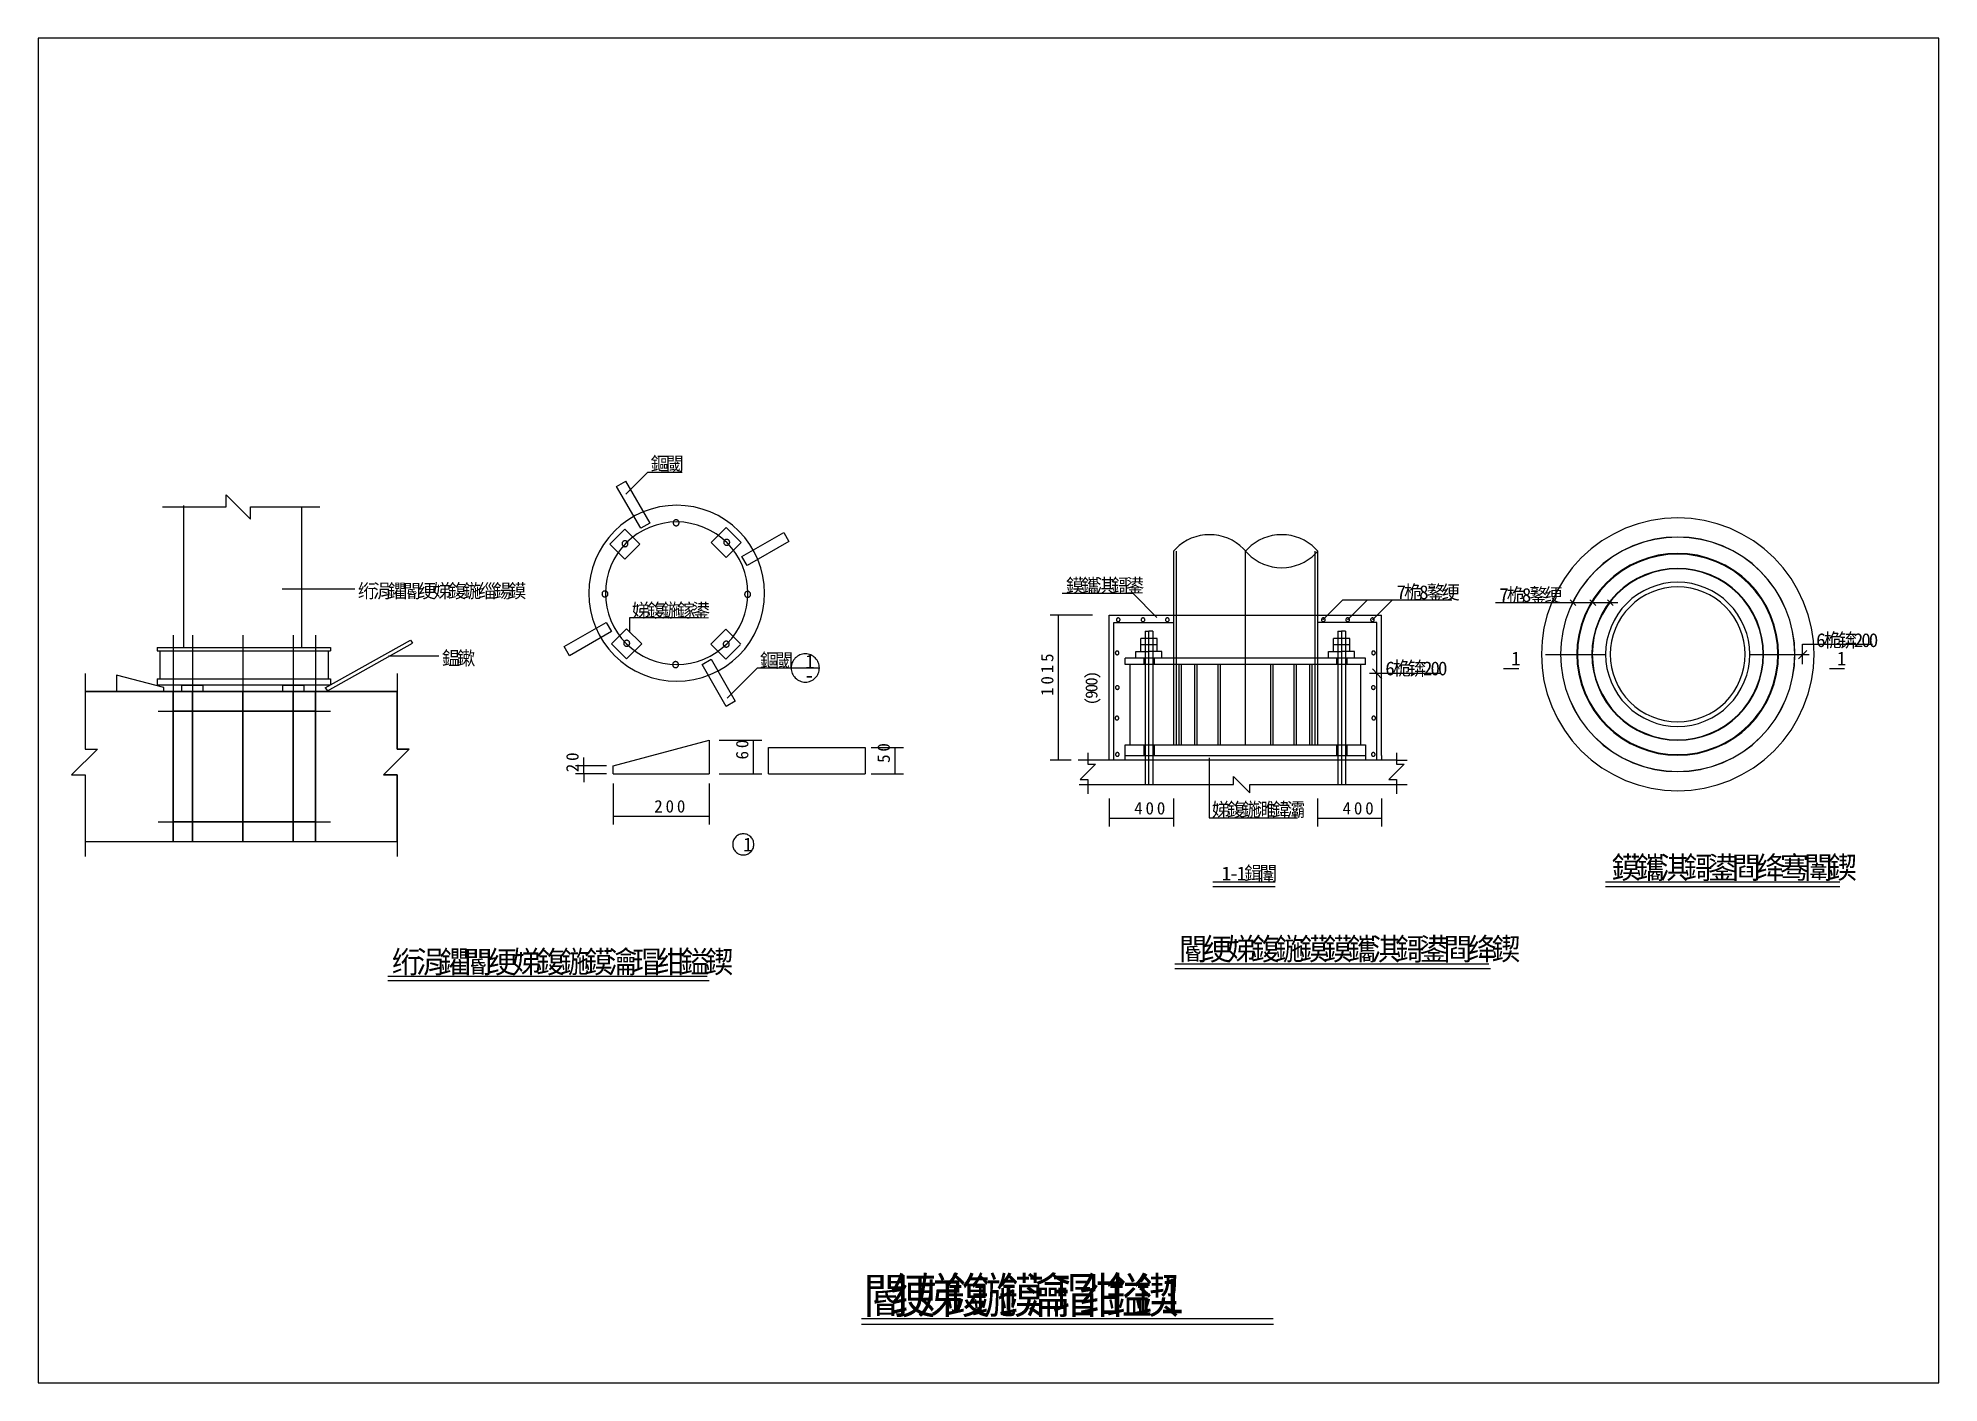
# Model space of a CAD drawing. Header units: metres. Extents: x 0 to 420, y 0 to 297.
import ezdxf

# ---------------------------------------------------------------- set-up
doc = ezdxf.new("R2010")
doc.units = ezdxf.units.M

msp = doc.modelspace()

# ---------------------------------------------------------------- texts
for s, height, p in [('鏂', 3.06, (135.35, 201.45)), ('閾', 3.06, (138.67, 201.45)), ('绗', 3.06, (70.66, 173.36)), ('涓', 3.06, (73.98, 173.36)), ('鑺', 3.06, (77.3, 173.36)), ('閽', 3.06, (80.63, 173.36)), ('绠', 3.06, (83.95, 173.36)), ('娣', 3.06, (87.27, 173.36)), ('鍑', 3.06, (90.59, 173.36)), ('鍦', 3.06, (93.92, 173.36)), ('缁', 3.06, (97.24, 173.36)), ('鍚', 3.06, (100.56, 173.36)), ('鏌', 3.06, (103.88, 173.36)), ('鏌', 3.06, (227.1, 174.55)), ('鑴', 3.06, (230.42, 174.55)), ('淇', 3.06, (233.74, 174.55)), ('鎶', 3.06, (237.07, 174.55)), ('鍙', 3.06, (240.39, 174.55)), ('桅', 3.06, (301.83, 173.07)), ('鐜', 3.06, (306.81, 173.07)), ('绠', 3.06, (310.13, 173.07)), ('娣', 3.06, (131.22, 169.06)), ('鍑', 3.06, (134.55, 169.06)), ('鍦', 3.06, (137.87, 169.06)), ('鎵', 3.06, (141.19, 169.06)), ('鍙', 3.06, (144.51, 169.06)), ('7', 3.06, (300.16, 173.07)), ('8', 3.06, (305.15, 173.07)), ('7', 3.06, (322.86, 172.46)), ('桅', 3.06, (324.52, 172.46)), ('8', 3.06, (327.84, 172.46)), ('鐜', 3.06, (329.5, 172.46)), ('绠', 3.06, (332.82, 172.46)), ('6', 3.06, (392.87, 162.49)), ('桅', 3.06, (394.53, 162.49)), ('锛', 3.06, (397.85, 162.49)), ('2', 3.06, (401.18, 162.49)), ('0', 3.06, (402.84, 162.49)), ('0', 3.06, (404.5, 162.49)), ('鎾', 3.06, (89.24, 158.52)), ('鏉', 3.06, (92.56, 158.52)), ('鏂', 3.06, (159.5, 158.02)), ('閾', 3.06, (162.82, 158.02)), ('1', 3.06, (169.5, 157.77)), ('桅', 3.06, (299.34, 156.25)), ('锛', 3.06, (302.67, 156.25)), ('1', 3.06, (325.5, 158.44)), ('1', 3.06, (397.46, 158.44)), ('-', 3.06, (169.36, 154.74)), ('6', 3.06, (297.68, 156.25)), ('2', 3.06, (305.99, 156.25)), ('0', 3.06, (307.65, 156.25)), ('0', 3.06, (309.31, 156.25)), ('2', 2.75, (136.15, 125.96)), ('0', 2.75, (138.65, 125.96)), ('0', 2.75, (141.15, 125.96)), ('4', 2.75, (242.19, 125.53)), ('0', 2.75, (244.69, 125.53)), ('0', 2.75, (247.19, 125.53)), ('娣', 3.06, (259.36, 125.08)), ('鍑', 3.06, (262.68, 125.08)), ('鍦', 3.06, (266.01, 125.08)), ('濉', 3.06, (269.33, 125.08)), ('鍏', 3.06, (272.65, 125.08)), ('灞', 3.06, (275.97, 125.08)), ('4', 2.75, (288.23, 125.53)), ('0', 2.75, (290.73, 125.53)), ('0', 2.75, (293.23, 125.53)), ('1', 3.06, (155.78, 117.37)), ('1', 3.06, (261.52, 110.99)), ('1', 3.06, (264.84, 110.99)), ('鍓', 3.06, (266.5, 110.99)), ('闈', 3.06, (269.82, 110.99)), ('鏌', 4.89, (347.66, 111.37)), ('鑴', 4.89, (352.97, 111.37)), ('淇', 4.89, (358.29, 111.37)), ('鎶', 4.89, (363.6, 111.37)), ('鍙', 4.89, (368.92, 111.37)), ('閰', 4.89, (374.24, 111.37)), ('绛', 4.89, (379.55, 111.37)), ('骞', 4.89, (384.87, 111.37)), ('闈', 4.89, (390.18, 111.37)), ('鍥', 4.89, (395.5, 111.37)), ('-', 3.06, (263.18, 110.99)), ('閽', 4.89, (252.04, 93.38)), ('绠', 4.89, (257.36, 93.38)), ('娣', 4.89, (262.68, 93.38)), ('鍑', 4.89, (267.99, 93.38)), ('鍦', 4.89, (273.31, 93.38)), ('鏌', 4.89, (278.62, 93.38)), ('鏌', 4.89, (283.94, 93.38)), ('鑴', 4.89, (289.25, 93.38)), ('淇', 4.89, (294.57, 93.38)), ('鎶', 4.89, (299.88, 93.38)), ('鍙', 4.89, (305.2, 93.38)), ('閰', 4.89, (310.52, 93.38)), ('绛', 4.89, (315.83, 93.38)), ('鍥', 4.89, (321.15, 93.38)), ('绗', 4.89, (78.16, 90.53)), ('涓', 4.89, (83.47, 90.53)), ('鑺', 4.89, (88.79, 90.53)), ('閽', 4.89, (94.1, 90.53)), ('绠', 4.89, (99.42, 90.53)), ('娣', 4.89, (104.74, 90.53)), ('鍑', 4.89, (110.05, 90.53)), ('鍦', 4.89, (115.37, 90.53)), ('鏌', 4.89, (120.68, 90.53)), ('瀹', 4.89, (126, 90.53)), ('瑁', 4.89, (131.31, 90.53)), ('绀', 4.89, (136.63, 90.53)), ('鎰', 4.89, (141.94, 90.53)), ('鍥', 4.89, (147.26, 90.53)), ('閽', 7.84, (182.25, 15.4)), ('绠', 7.84, (188.22, 15.4)), ('娣', 7.84, (194.19, 15.4)), ('鍑', 7.84, (200.15, 15.4)), ('鍦', 7.84, (206.12, 15.4)), ('鏌', 7.84, (212.08, 15.4)), ('瀹', 7.84, (218.05, 15.4)), ('瑁', 7.84, (224.02, 15.4)), ('绀', 7.84, (229.98, 15.4)), ('鎰', 7.84, (235.95, 15.4)), ('鍥', 7.84, (241.92, 15.4)), ('1', 7.84, (247.88, 15.4))]:
    msp.add_text(s, height=height).set_placement(p)
for s, height, p in [('5', 2.75, (224.33, 159.21)), ('0', 2.75, (224.33, 154.21)), ('1', 2.75, (224.33, 156.71)), (')', 2.66, (234.07, 155.43)), ('0', 2.66, (234.07, 153.98)), ('1', 2.75, (224.33, 151.71)), ('0', 2.66, (234.07, 152.53)), ('9', 2.66, (234.07, 151.08)), ('(', 2.66, (234.07, 149.63)), ('0', 2.75, (119.43, 137.35)), ('0', 2.75, (156.94, 140.17)), ('6', 2.75, (156.94, 137.67)), ('0', 2.75, (188.21, 139.41)), ('2', 2.75, (119.43, 134.85)), ('5', 2.75, (188.21, 136.91))]:
    msp.add_text(s, height=height, rotation=90).set_placement(p)

# ---------------------------------------------------------------- linework, layer by layer
for p, q in [((420, 296.97), (0, 296.97)), ((0, 296.97), (0, 0)), ((420, 0), (420, 296.97)), ((127.83, 197.97), (129.85, 199.14)), ((133.17, 188.72), (127.83, 197.97)), ((129.83, 199.13), (135.18, 189.88)), ((129.88, 196.24), (134.75, 201.1)), ((134.75, 201.1), (142.33, 201.1)), ((27.51, 193.42), (41.56, 193.42)), ((32.21, 162.38), (32.21, 193.74)), ((41.56, 196.09), (46.91, 190.75)), ((41.56, 193.42), (41.56, 196.09)), ((46.91, 193.42), (62.29, 193.42)), ((46.91, 190.75), (46.91, 193.42)), ((58.28, 162.38), (58.28, 193.42)), ((135.18, 189.88), (133.17, 188.72)), ((129.67, 188.52), (126.35, 185.19)), ((126.35, 185.19), (129.67, 181.87)), ((132.99, 185.19), (129.67, 188.52)), ((129.67, 181.87), (132.99, 185.19)), ((152.06, 188.92), (148.73, 185.6)), ((148.73, 185.6), (152.06, 182.27)), ((155.38, 185.6), (152.06, 188.92)), ((152.06, 182.27), (155.38, 185.6)), ((155.5, 182.47), (164.75, 187.82)), ((165.91, 185.81), (156.66, 180.47)), ((164.75, 187.82), (165.91, 185.81)), ((156.66, 180.47), (155.49, 182.49)), ((250.86, 183.67), (250.86, 140.91)), ((251.45, 183.67), (251.45, 140.91)), ((266.75, 140.91), (266.75, 183.67)), ((282.09, 183.67), (282.09, 140.91)), ((282.69, 183.67), (282.69, 140.91)), ((53.93, 175.38), (69.98, 175.38)), ((226.31, 174.37), (241.88, 174.37)), ((241.88, 174.37), (247.2, 169.01)), ((283.86, 168.51), (288.28, 172.92)), ((288.28, 172.92), (312.35, 172.92)), ((289.34, 168.51), (293.76, 172.92)), ((294.81, 168.51), (299.23, 172.92)), ((349.02, 172.27), (322.01, 172.27)), ((338.51, 172.92), (339.8, 171.64)), ((342.89, 172.92), (344.17, 171.64)), ((346.74, 172.92), (348.02, 171.64)), ((130.74, 169.03), (146.04, 169.03)), ((130.74, 165.69), (130.74, 169.03)), ((232.97, 169.51), (223.64, 169.51)), ((225.47, 137.5), (225.47, 169.51)), ((236.63, 169.51), (296.86, 169.51)), ((236.63, 137.5), (236.63, 169.51)), ((296.86, 138.57), (296.86, 169.51)), ((29.85, 165.1), (29.85, 152.66)), ((34.11, 165.1), (34.11, 152.66)), ((45.23, 165.1), (45.23, 152.66)), ((56.34, 165.1), (56.34, 152.66)), ((61.34, 165.1), (61.34, 152.66)), ((63.47, 153.49), (82.29, 164)), ((82.29, 164), (82.77, 163.36)), ((116.28, 162.58), (125.53, 167.93)), ((126.69, 165.92), (117.43, 160.58)), ((125.53, 167.93), (126.7, 165.9)), ((130.05, 166.52), (126.73, 163.2)), ((133.38, 163.2), (130.05, 166.52)), ((151.95, 166.44), (148.63, 163.12)), ((155.27, 163.12), (151.95, 166.44)), ((237.69, 137.48), (237.69, 167.88)), ((237.69, 167.88), (250.91, 167.88)), ((247.24, 164.38), (243.65, 164.38)), ((243.65, 162.97), (243.65, 164.38)), ((244.63, 165.97), (244.63, 132.18)), ((244.63, 165.97), (245.44, 165.97)), ((246.29, 165.97), (245.44, 165.97)), ((245.46, 132.18), (245.46, 165.97)), ((246.29, 165.97), (246.29, 132.18)), ((247.24, 162.97), (247.24, 164.38)), ((295.8, 167.88), (282.58, 167.88)), ((286.22, 162.97), (286.22, 164.38)), ((289.81, 164.38), (286.22, 164.38)), ((287.2, 165.97), (287.2, 132.18)), ((287.2, 165.97), (288.01, 165.97)), ((288.86, 165.97), (288.01, 165.97)), ((288.03, 132.18), (288.03, 165.97)), ((288.86, 165.97), (288.86, 132.18)), ((289.81, 162.97), (289.81, 164.38)), ((295.8, 137.48), (295.8, 167.88)), ((26.34, 162.38), (64.62, 162.38)), ((26.34, 162.38), (26.34, 161.69)), ((26.34, 161.69), (64.62, 161.69)), ((26.89, 161.69), (26.89, 155.5)), ((63.95, 152.85), (82.77, 163.36)), ((64.07, 161.69), (64.07, 155.5)), ((64.62, 162.38), (64.62, 161.69)), ((77.47, 160.52), (88.56, 160.52)), ((117.43, 160.58), (116.28, 162.58)), ((126.73, 163.2), (130.05, 159.88)), ((130.05, 159.88), (133.38, 163.2)), ((146.72, 158.65), (148.72, 159.81)), ((148.63, 163.12), (151.95, 159.79)), ((148.72, 159.81), (154.06, 150.56)), ((151.95, 159.79), (155.11, 162.97)), ((293.32, 160.04), (240.17, 160.04)), ((240.17, 158.63), (240.17, 160.04)), ((242.57, 161.51), (245.44, 161.51)), ((242.57, 160.1), (242.57, 161.51)), ((247.24, 162.97), (243.65, 162.97)), ((243.65, 161.55), (243.65, 162.97)), ((244.29, 160.04), (244.29, 158.63)), ((248.31, 161.51), (245.44, 161.51)), ((245.46, 158.63), (245.46, 160.04)), ((246.63, 160.04), (246.63, 158.63)), ((247.24, 161.55), (247.24, 162.97)), ((248.31, 160.1), (248.31, 161.51)), ((285.14, 161.51), (288.01, 161.51)), ((285.14, 160.1), (285.14, 161.51)), ((289.81, 162.97), (286.22, 162.97)), ((286.22, 161.55), (286.22, 162.97)), ((286.86, 160.04), (286.86, 158.63)), ((290.88, 161.51), (288.01, 161.51)), ((288.03, 158.63), (288.03, 160.04)), ((289.2, 160.04), (289.2, 158.63)), ((289.2, 160.04), (289.2, 158.63)), ((289.81, 161.55), (289.81, 162.97)), ((290.88, 160.1), (290.88, 161.51)), ((293.32, 158.63), (293.32, 160.04)), ((293.32, 158.63), (293.32, 160.04)), ((346.26, 160.77), (333.04, 160.77)), ((391.33, 160.77), (378.11, 160.77)), ((388.97, 159.86), (390.81, 161.7)), ((389.84, 163.12), (405.3, 163.12)), ((389.84, 158.75), (389.84, 163.12)), ((10.43, 156.67), (10.43, 139.97)), ((27.8, 153.53), (17.37, 156.32)), ((17.37, 156.32), (17.37, 152.69)), ((26.34, 155.5), (64.62, 155.5)), ((26.34, 155.5), (26.34, 154.12)), ((64.62, 155.5), (64.62, 154.12)), ((79.32, 156.67), (79.32, 139.97)), ((152.06, 149.4), (146.72, 158.65)), ((152.27, 151.19), (158.95, 157.87)), ((158.95, 157.87), (172.64, 157.87)), ((293.32, 158.63), (240.17, 158.63)), ((241.31, 140.91), (241.31, 158.63)), ((252.05, 158.63), (252.05, 140.91)), ((252.59, 158.63), (252.59, 140.91)), ((255.5, 158.63), (255.5, 140.91)), ((256.03, 158.63), (256.03, 140.91)), ((260.66, 158.63), (260.66, 140.91)), ((261.19, 158.63), (261.19, 140.91)), ((272.3, 158.63), (272.3, 140.91)), ((272.83, 158.63), (272.83, 140.91)), ((277.46, 158.63), (277.46, 140.91)), ((277.99, 158.63), (277.99, 140.91)), ((280.91, 158.63), (280.91, 140.91)), ((281.44, 158.63), (281.44, 140.91)), ((292.26, 140.91), (292.26, 158.63)), ((294.19, 156.76), (309.89, 156.76)), ((294.83, 157.65), (296.88, 155.48)), ((323.82, 157.74), (327.18, 157.74)), ((395.78, 157.74), (399.15, 157.74)), ((29.85, 152.66), (10.43, 152.66)), ((29.85, 152.66), (10.43, 152.66)), ((10.43, 152.66), (10.43, 139.97)), ((10.43, 152.66), (79.32, 152.66)), ((10.43, 152.66), (10.43, 139.97)), ((10.43, 152.66), (10.43, 139.97)), ((29.85, 152.66), (19.49, 152.66)), ((26.34, 154.12), (64.62, 154.12)), ((27.8, 152.69), (27.8, 153.53)), ((29.85, 123.93), (29.85, 152.66)), ((29.85, 119.59), (29.85, 152.66)), ((29.85, 152.66), (29.85, 119.59)), ((29.85, 123.93), (29.85, 152.66)), ((34.11, 152.66), (29.85, 152.66)), ((29.85, 152.66), (29.85, 148.32)), ((34.11, 152.66), (29.85, 152.66)), ((34.11, 152.66), (29.85, 152.66)), ((34.11, 152.66), (29.85, 152.66)), ((29.85, 152.66), (29.85, 148.32)), ((29.85, 152.66), (29.85, 148.32)), ((29.85, 152.66), (29.85, 148.32)), ((31.73, 154.06), (36.43, 154.06)), ((31.73, 154.06), (31.73, 152.66)), ((34.11, 152.66), (34.11, 119.59)), ((45.23, 152.66), (34.11, 152.66)), ((34.11, 152.66), (34.11, 148.32)), ((45.23, 152.66), (34.11, 152.66)), ((45.23, 152.66), (34.11, 152.66)), ((45.23, 152.66), (34.11, 152.66)), ((34.11, 152.66), (34.11, 148.32)), ((34.11, 148.32), (34.11, 152.66)), ((34.11, 148.32), (34.11, 152.66)), ((34.11, 148.32), (34.11, 152.66)), ((34.11, 152.66), (34.11, 148.32)), ((34.11, 148.32), (34.11, 152.66)), ((34.11, 152.66), (34.11, 148.32)), ((36.43, 154.06), (36.43, 152.66)), ((45.23, 152.66), (45.23, 148.32)), ((56.34, 152.66), (45.23, 152.66)), ((56.34, 152.66), (45.23, 152.66)), ((56.34, 152.66), (45.23, 152.66)), ((56.34, 152.66), (45.23, 152.66)), ((45.23, 152.66), (45.23, 148.32)), ((45.23, 152.66), (45.23, 119.59)), ((45.23, 148.32), (45.23, 152.66)), ((45.23, 148.32), (45.23, 152.66)), ((45.23, 148.32), (45.23, 152.66)), ((45.23, 152.66), (45.23, 148.32)), ((45.23, 148.32), (45.23, 152.66)), ((45.23, 152.66), (45.23, 148.32)), ((54.04, 154.06), (58.74, 154.06)), ((54.04, 154.06), (54.04, 152.66)), ((56.34, 148.32), (56.34, 152.66)), ((56.34, 148.32), (56.34, 152.66)), ((56.34, 152.66), (56.34, 119.59)), ((56.34, 152.66), (56.34, 148.32)), ((61.34, 152.66), (56.34, 152.66)), ((61.34, 152.66), (56.34, 152.66)), ((61.34, 152.66), (56.34, 152.66)), ((61.34, 152.66), (56.34, 152.66)), ((56.34, 152.66), (56.34, 148.32)), ((56.34, 148.32), (56.34, 152.66)), ((56.34, 152.66), (56.34, 148.32)), ((56.34, 148.32), (56.34, 152.66)), ((56.34, 152.66), (56.34, 148.32)), ((58.74, 154.06), (58.74, 152.66)), ((61.34, 152.66), (61.34, 119.59)), ((61.34, 152.66), (61.34, 119.59)), ((61.34, 152.66), (61.34, 119.59)), ((79.32, 152.66), (61.34, 152.66)), ((61.34, 152.66), (61.34, 119.59)), ((71.32, 152.66), (61.34, 152.66)), ((79.32, 152.66), (61.34, 152.66)), ((61.34, 148.32), (61.34, 152.66)), ((61.34, 148.32), (61.34, 152.66)), ((61.34, 148.32), (61.34, 152.66)), ((61.34, 148.32), (61.34, 152.66)), ((63.47, 153.49), (63.95, 152.85)), ((79.32, 139.97), (79.32, 152.66)), ((79.32, 152.66), (79.32, 139.97)), ((79.32, 139.97), (79.32, 152.66)), ((26.51, 148.32), (64.63, 148.32)), ((34.11, 148.32), (29.85, 148.32)), ((29.85, 148.32), (29.85, 123.93)), ((29.85, 148.32), (29.85, 123.93)), ((29.85, 148.32), (29.85, 123.93)), ((34.11, 148.32), (29.85, 148.32)), ((29.85, 148.32), (29.85, 123.93)), ((29.85, 148.32), (34.11, 148.32)), ((34.11, 148.32), (29.85, 148.32)), ((29.85, 148.32), (34.11, 148.32)), ((34.11, 148.32), (29.85, 148.32)), ((29.85, 148.32), (34.11, 148.32)), ((29.85, 148.32), (34.11, 148.32)), ((34.11, 123.93), (34.11, 148.32)), ((34.11, 123.93), (34.11, 148.32)), ((34.11, 148.32), (34.11, 123.93)), ((34.11, 123.93), (34.11, 148.32)), ((34.11, 148.32), (34.11, 123.93)), ((34.11, 123.93), (34.11, 148.32)), ((45.23, 148.32), (34.11, 148.32)), ((34.11, 148.32), (34.11, 123.93)), ((45.23, 148.32), (34.11, 148.32)), ((34.11, 148.32), (34.11, 123.93)), ((34.11, 148.32), (45.23, 148.32)), ((34.11, 148.32), (45.23, 148.32)), ((45.23, 148.32), (34.11, 148.32)), ((45.23, 148.32), (34.11, 148.32)), ((34.11, 148.32), (45.23, 148.32)), ((34.11, 148.32), (45.23, 148.32)), ((56.34, 148.32), (45.23, 148.32)), ((45.23, 148.32), (45.23, 123.93)), ((56.34, 148.32), (45.23, 148.32)), ((45.23, 148.32), (56.34, 148.32)), ((45.23, 148.32), (56.34, 148.32)), ((45.23, 148.32), (56.34, 148.32)), ((56.34, 148.32), (45.23, 148.32)), ((56.34, 148.32), (45.23, 148.32)), ((45.23, 148.32), (45.23, 123.93)), ((45.23, 148.32), (56.34, 148.32)), ((45.23, 123.93), (45.23, 148.32)), ((45.23, 148.32), (45.23, 123.93)), ((45.23, 123.93), (45.23, 148.32)), ((45.23, 148.32), (45.23, 123.93)), ((45.23, 123.93), (45.23, 148.32)), ((45.23, 123.93), (45.23, 148.32)), ((56.34, 123.93), (56.34, 148.32)), ((56.34, 123.93), (56.34, 148.32)), ((56.34, 123.93), (56.34, 148.32)), ((61.34, 148.32), (56.34, 148.32)), ((56.34, 148.32), (56.34, 123.93)), ((56.34, 148.32), (56.34, 123.93)), ((56.34, 123.93), (56.34, 148.32)), ((56.34, 148.32), (56.34, 123.93)), ((61.34, 148.32), (56.34, 148.32)), ((56.34, 148.32), (56.34, 123.93)), ((56.34, 148.32), (61.34, 148.32)), ((56.34, 148.32), (61.34, 148.32)), ((61.34, 148.32), (56.34, 148.32)), ((61.34, 148.32), (56.34, 148.32)), ((56.34, 148.32), (61.34, 148.32)), ((56.34, 148.32), (61.34, 148.32)), ((61.34, 123.93), (61.34, 148.32)), ((61.34, 123.93), (61.34, 148.32)), ((61.34, 123.93), (61.34, 148.32)), ((61.34, 123.93), (61.34, 148.32)), ((154.06, 150.56), (152.04, 149.39)), ((13.11, 139.97), (7.42, 134.29)), ((13.11, 139.97), (7.42, 134.29)), ((13.11, 139.97), (7.42, 134.29)), ((13.11, 139.97), (7.42, 134.29)), ((10.43, 139.97), (13.11, 139.97)), ((10.43, 139.97), (13.11, 139.97)), ((10.43, 139.97), (13.11, 139.97)), ((10.43, 139.97), (13.11, 139.97)), ((81.99, 139.97), (76.31, 134.29)), ((81.99, 139.97), (76.31, 134.29)), ((76.31, 134.29), (81.99, 139.97)), ((76.31, 134.29), (81.99, 139.97)), ((81.99, 139.97), (79.32, 139.97)), ((79.32, 139.97), (81.99, 139.97)), ((79.32, 139.97), (81.99, 139.97)), ((81.99, 139.97), (79.32, 139.97)), ((127.1, 136.24), (148.26, 141.9)), ((148.26, 141.9), (148.26, 134.52)), ((150.52, 141.9), (159.92, 141.9)), ((158.08, 134.52), (158.08, 141.9)), ((161.38, 140.34), (182.72, 140.34)), ((161.38, 134.52), (161.38, 140.34)), ((182.72, 140.34), (182.72, 134.49)), ((184.07, 140.34), (191.19, 140.34)), ((189.35, 134.52), (189.35, 140.34)), ((231.91, 139.17), (231.91, 136.63)), ((240.17, 140.91), (293.32, 140.91)), ((240.17, 137.5), (240.17, 140.91)), ((244.29, 140.91), (244.29, 138.57)), ((246.63, 140.91), (246.63, 138.57)), ((286.86, 140.91), (286.86, 138.57)), ((289.2, 140.91), (289.2, 138.57)), ((293.32, 140.91), (293.32, 137.5)), ((300.16, 139.17), (300.16, 136.63)), ((125.63, 136.24), (118.74, 136.24)), ((125.63, 134.52), (118.74, 134.52)), ((120.58, 136.24), (120.58, 138.08)), ((120.58, 134.52), (120.58, 136.24)), ((120.58, 134.52), (120.58, 132.69)), ((127.1, 134.52), (127.1, 136.24)), ((127.1, 134.52), (148.26, 134.52)), ((150.52, 134.52), (159.92, 134.52)), ((161.38, 134.52), (182.72, 134.52)), ((184.07, 134.52), (191.19, 134.52)), ((228.25, 137.5), (223.64, 137.5)), ((300.16, 137.5), (229.8, 137.5)), ((233.61, 136.63), (230.22, 133.24)), ((231.91, 136.63), (233.61, 136.63)), ((240.17, 138.57), (293.32, 138.57)), ((258.77, 138.02), (258.77, 124.78)), ((296.86, 138.57), (296.86, 137.5)), ((301.85, 136.63), (298.46, 133.24)), ((300.16, 137.5), (302.49, 137.5)), ((300.16, 136.63), (301.85, 136.63)), ((7.42, 134.29), (10.43, 134.29)), ((7.42, 134.29), (10.43, 134.29)), ((7.42, 134.29), (10.43, 134.29)), ((7.42, 134.29), (10.43, 134.29)), ((10.43, 134.29), (10.43, 119.59)), ((10.43, 134.29), (10.43, 119.59)), ((10.43, 134.29), (10.43, 116.25)), ((10.43, 134.29), (10.43, 119.59)), ((79.32, 134.29), (76.31, 134.29)), ((76.31, 134.29), (79.32, 134.29)), ((76.31, 134.29), (79.32, 134.29)), ((79.32, 134.29), (76.31, 134.29)), ((79.32, 119.59), (79.32, 134.29)), ((79.32, 134.29), (79.32, 116.25)), ((79.32, 134.29), (79.32, 119.59)), ((79.32, 119.59), (79.32, 134.29)), ((127.1, 132.37), (127.1, 123.29)), ((148.26, 132.37), (148.26, 123.29)), ((230, 132.18), (264.13, 132.18)), ((230.22, 133.24), (231.91, 133.24)), ((231.91, 133.24), (231.91, 130.07)), ((264.13, 133.88), (267.73, 130.28)), ((264.13, 132.18), (264.13, 133.88)), ((267.73, 132.18), (302.49, 132.18)), ((267.73, 130.28), (267.73, 132.18)), ((298.46, 133.24), (300.16, 133.24)), ((300.16, 133.24), (300.16, 130.07)), ((236.63, 129.05), (236.63, 122.86)), ((250.86, 129.05), (250.86, 122.86)), ((282.69, 129.05), (282.69, 122.86)), ((296.86, 129.05), (296.86, 122.86)), ((26.51, 123.93), (64.63, 123.93)), ((29.85, 119.59), (29.85, 123.93)), ((29.85, 123.93), (34.11, 123.93)), ((29.85, 123.93), (34.11, 123.93)), ((29.85, 123.93), (29.85, 119.59)), ((34.11, 123.93), (29.85, 123.93)), ((29.85, 123.93), (29.85, 119.59)), ((29.85, 119.59), (29.85, 123.93)), ((29.85, 123.93), (29.85, 119.59)), ((34.11, 123.93), (29.85, 123.93)), ((29.85, 123.93), (29.85, 119.59)), ((34.11, 123.93), (29.85, 123.93)), ((29.85, 123.93), (34.11, 123.93)), ((29.85, 123.93), (34.11, 123.93)), ((34.11, 123.93), (29.85, 123.93)), ((34.11, 123.93), (45.23, 123.93)), ((34.11, 123.93), (45.23, 123.93)), ((34.11, 123.93), (34.11, 119.59)), ((45.23, 123.93), (34.11, 123.93)), ((34.11, 123.93), (45.23, 123.93)), ((45.23, 123.93), (34.11, 123.93)), ((45.23, 123.93), (34.11, 123.93)), ((34.11, 123.93), (45.23, 123.93)), ((45.23, 123.93), (34.11, 123.93)), ((34.11, 123.93), (34.11, 119.59)), ((34.11, 119.59), (34.11, 123.93)), ((34.11, 119.59), (34.11, 123.93)), ((34.11, 123.93), (34.11, 119.59)), ((34.11, 119.59), (34.11, 123.93)), ((34.11, 123.93), (34.11, 119.59)), ((34.11, 119.59), (34.11, 123.93)), ((45.23, 123.93), (45.23, 119.59)), ((56.34, 123.93), (45.23, 123.93)), ((56.34, 123.93), (45.23, 123.93)), ((45.23, 123.93), (56.34, 123.93)), ((45.23, 123.93), (56.34, 123.93)), ((45.23, 123.93), (56.34, 123.93)), ((56.34, 123.93), (45.23, 123.93)), ((45.23, 123.93), (45.23, 119.59)), ((56.34, 123.93), (45.23, 123.93)), ((45.23, 123.93), (56.34, 123.93)), ((45.23, 119.59), (45.23, 123.93)), ((45.23, 119.59), (45.23, 123.93)), ((45.23, 119.59), (45.23, 123.93)), ((45.23, 123.93), (45.23, 119.59)), ((45.23, 119.59), (45.23, 123.93)), ((45.23, 123.93), (45.23, 119.59)), ((56.34, 119.59), (56.34, 123.93)), ((56.34, 119.59), (56.34, 123.93)), ((56.34, 123.93), (61.34, 123.93)), ((56.34, 123.93), (61.34, 123.93)), ((61.34, 123.93), (56.34, 123.93)), ((56.34, 123.93), (56.34, 119.59)), ((56.34, 119.59), (56.34, 123.93)), ((56.34, 123.93), (56.34, 119.59)), ((56.34, 119.59), (56.34, 123.93)), ((56.34, 123.93), (56.34, 119.59)), ((61.34, 123.93), (56.34, 123.93)), ((56.34, 123.93), (56.34, 119.59)), ((61.34, 123.93), (56.34, 123.93)), ((56.34, 123.93), (61.34, 123.93)), ((61.34, 123.93), (56.34, 123.93)), ((56.34, 123.93), (61.34, 123.93)), ((61.34, 119.59), (61.34, 123.93)), ((61.34, 119.59), (61.34, 123.93)), ((61.34, 119.59), (61.34, 123.93)), ((61.34, 119.59), (61.34, 123.93)), ((127.1, 125.13), (148.26, 125.13)), ((236.63, 124.7), (250.86, 124.7)), ((258.77, 124.78), (278.28, 124.78)), ((282.69, 124.7), (296.86, 124.7)), ((10.43, 119.59), (29.85, 119.59)), ((10.43, 119.59), (29.85, 119.59)), ((10.43, 119.59), (29.85, 119.59)), ((19.49, 119.59), (79.32, 119.59)), ((29.85, 119.59), (34.11, 119.59)), ((29.85, 119.59), (34.11, 119.59)), ((29.85, 119.59), (34.11, 119.59)), ((29.85, 119.59), (34.11, 119.59)), ((34.11, 119.59), (45.23, 119.59)), ((34.11, 119.59), (45.23, 119.59)), ((34.11, 119.59), (45.23, 119.59)), ((34.11, 119.59), (45.23, 119.59)), ((45.23, 119.59), (56.34, 119.59)), ((45.23, 119.59), (56.34, 119.59)), ((45.23, 119.59), (56.34, 119.59)), ((45.23, 119.59), (56.34, 119.59)), ((56.34, 119.59), (61.34, 119.59)), ((56.34, 119.59), (61.34, 119.59)), ((56.34, 119.59), (61.34, 119.59)), ((56.34, 119.59), (61.34, 119.59)), ((61.34, 119.59), (79.32, 119.59)), ((61.34, 119.59), (71.32, 119.59)), ((61.34, 119.59), (79.32, 119.59)), ((259.6, 110.65), (273.33, 110.65)), ((259.6, 109.64), (273.33, 109.64)), ((346.29, 110.65), (398.13, 110.65)), ((346.29, 109.64), (398.13, 109.64)), ((251.19, 92.56), (320.58, 92.56)), ((77.32, 89.86), (147.86, 89.86)), ((77.32, 88.86), (148.31, 88.86)), ((251.19, 91.55), (320.88, 91.55)), ((181.96, 14.24), (272.87, 14.24)), ((181.96, 13.01), (272.99, 13.01)), ((0, 0), (420, 0))]:
    msp.add_line(p, q)
for points in [[(160.54, 174.38), (160.44, 176.28), (160.16, 178.17), (159.7, 180.02), (159.06, 181.81), (158.24, 183.54), (157.26, 185.17), (156.13, 186.7), (154.84, 188.12), (153.43, 189.4), (151.9, 190.53), (150.27, 191.51), (148.54, 192.33), (146.75, 192.97), (144.9, 193.43), (143.01, 193.71), (141.11, 193.81), (139.2, 193.71), (137.32, 193.43), (135.47, 192.97), (133.67, 192.33), (131.95, 191.51), (130.31, 190.53), (128.78, 189.4), (127.37, 188.12), (126.09, 186.7), (124.95, 185.17), (123.97, 183.54), (123.16, 181.81), (122.51, 180.02), (122.05, 178.17), (121.77, 176.28), (121.68, 174.38), (121.77, 172.47), (122.05, 170.59), (122.51, 168.74), (123.16, 166.94), (123.97, 165.22), (124.95, 163.58), (126.09, 162.05), (127.37, 160.64), (128.78, 159.36), (130.31, 158.22), (131.95, 157.24), (133.67, 156.43), (135.47, 155.79), (137.32, 155.32), (139.2, 155.04), (141.11, 154.95), (143.01, 155.04), (144.9, 155.32), (146.75, 155.79), (148.54, 156.43), (150.27, 157.24), (151.9, 158.22), (153.43, 159.36), (154.84, 160.64), (156.13, 162.05), (157.26, 163.58), (158.24, 165.22), (159.06, 166.94), (159.7, 168.74), (160.16, 170.59), (160.44, 172.47), (160.54, 174.38)], [(156.84, 174.38), (156.76, 175.92), (156.54, 177.45), (156.16, 178.95), (155.64, 180.4), (154.98, 181.8), (154.19, 183.12), (153.27, 184.36), (152.23, 185.5), (151.09, 186.54), (149.85, 187.46), (148.52, 188.25), (147.13, 188.91), (145.67, 189.43), (144.18, 189.81), (142.65, 190.04), (141.11, 190.11), (139.56, 190.04), (138.04, 189.81), (136.54, 189.43), (135.09, 188.91), (133.69, 188.25), (132.37, 187.46), (131.13, 186.54), (129.98, 185.5), (128.94, 184.36), (128.02, 183.12), (127.23, 181.8), (126.57, 180.4), (126.05, 178.95), (125.68, 177.45), (125.45, 175.92), (125.37, 174.38), (125.45, 172.84), (125.68, 171.31), (126.05, 169.81), (126.57, 168.36), (127.23, 166.96), (128.02, 165.64), (128.94, 164.4), (129.98, 163.25), (131.13, 162.22), (132.37, 161.3), (133.69, 160.5), (135.09, 159.84), (136.54, 159.32), (138.04, 158.95), (139.56, 158.72), (141.11, 158.64), (142.65, 158.72), (144.18, 158.95), (145.67, 159.32), (147.13, 159.84), (148.52, 160.5), (149.85, 161.3), (151.09, 162.22), (152.23, 163.25), (153.27, 164.4), (154.19, 165.64), (154.98, 166.96), (155.64, 168.36), (156.16, 169.81), (156.54, 171.31), (156.76, 172.84), (156.84, 174.38)], [(141.64, 189.93), (141.63, 190), (141.62, 190.06), (141.61, 190.12), (141.59, 190.18), (141.56, 190.24), (141.53, 190.3), (141.49, 190.35), (141.44, 190.4), (141.4, 190.44), (141.34, 190.48), (141.29, 190.51), (141.23, 190.54), (141.17, 190.56), (141.11, 190.58), (141.04, 190.59), (140.98, 190.59), (140.91, 190.59), (140.85, 190.58), (140.79, 190.56), (140.73, 190.54), (140.67, 190.51), (140.61, 190.48), (140.56, 190.44), (140.51, 190.4), (140.47, 190.35), (140.43, 190.3), (140.4, 190.24), (140.37, 190.18), (140.35, 190.12), (140.33, 190.06), (140.32, 190), (140.32, 189.93), (140.32, 189.87), (140.33, 189.8), (140.35, 189.74), (140.37, 189.68), (140.4, 189.62), (140.43, 189.57), (140.47, 189.51), (140.51, 189.47), (140.56, 189.42), (140.61, 189.38), (140.67, 189.35), (140.73, 189.32), (140.79, 189.3), (140.85, 189.29), (140.91, 189.28), (140.98, 189.27), (141.04, 189.28), (141.11, 189.29), (141.17, 189.3), (141.23, 189.32), (141.29, 189.35), (141.34, 189.38), (141.4, 189.42), (141.44, 189.47), (141.49, 189.51), (141.53, 189.57), (141.56, 189.62), (141.59, 189.68), (141.61, 189.74), (141.62, 189.8), (141.63, 189.87), (141.64, 189.93)], [(392.39, 160.89), (392.24, 163.84), (391.81, 166.76), (391.09, 169.63), (390.1, 172.41), (388.83, 175.08), (387.31, 177.62), (385.55, 179.99), (383.57, 182.18), (381.38, 184.17), (379, 185.93), (376.47, 187.45), (373.8, 188.71), (371.01, 189.71), (368.15, 190.42), (365.22, 190.86), (362.27, 191), (359.32, 190.86), (356.39, 190.42), (353.53, 189.71), (350.74, 188.71), (348.07, 187.45), (345.54, 185.93), (343.16, 184.17), (340.97, 182.18), (338.99, 179.99), (337.23, 177.62), (335.71, 175.08), (334.44, 172.41), (333.45, 169.63), (332.73, 166.76), (332.3, 163.84), (332.15, 160.89), (332.3, 157.93), (332.73, 155.01), (333.45, 152.14), (334.44, 149.36), (335.71, 146.69), (337.23, 144.15), (338.99, 141.78), (340.97, 139.59), (343.16, 137.6), (345.54, 135.84), (348.07, 134.32), (350.74, 133.06), (353.53, 132.06), (356.39, 131.35), (359.32, 130.91), (362.27, 130.77), (365.22, 130.91), (368.15, 131.35), (371.01, 132.06), (373.8, 133.06), (376.47, 134.32), (379, 135.84), (381.38, 137.6), (383.57, 139.59), (385.55, 141.78), (387.31, 144.15), (388.83, 146.69), (390.1, 149.36), (391.09, 152.14), (391.81, 155.01), (392.24, 157.93), (392.39, 160.89)], [(130.34, 185.31), (130.34, 185.38), (130.33, 185.44), (130.32, 185.5), (130.29, 185.56), (130.27, 185.62), (130.23, 185.68), (130.2, 185.73), (130.15, 185.78), (130.1, 185.82), (130.05, 185.86), (130, 185.89), (129.94, 185.92), (129.88, 185.94), (129.81, 185.96), (129.75, 185.97), (129.69, 185.97), (129.62, 185.97), (129.56, 185.96), (129.49, 185.94), (129.43, 185.92), (129.38, 185.89), (129.32, 185.86), (129.27, 185.82), (129.22, 185.78), (129.18, 185.73), (129.14, 185.68), (129.11, 185.62), (129.08, 185.56), (129.06, 185.5), (129.04, 185.44), (129.03, 185.38), (129.03, 185.31), (129.03, 185.25), (129.04, 185.18), (129.06, 185.12), (129.08, 185.06), (129.11, 185), (129.14, 184.95), (129.18, 184.89), (129.22, 184.85), (129.27, 184.8), (129.32, 184.76), (129.38, 184.73), (129.43, 184.7), (129.49, 184.68), (129.56, 184.67), (129.62, 184.66), (129.69, 184.65), (129.75, 184.66), (129.81, 184.67), (129.88, 184.68), (129.94, 184.7), (130, 184.73), (130.05, 184.76), (130.1, 184.8), (130.15, 184.85), (130.2, 184.89), (130.23, 184.95), (130.27, 185), (130.29, 185.06), (130.32, 185.12), (130.33, 185.18), (130.34, 185.25), (130.34, 185.31)], [(152.83, 185.62), (152.82, 185.68), (152.81, 185.75), (152.8, 185.81), (152.78, 185.87), (152.75, 185.93), (152.72, 185.98), (152.68, 186.04), (152.63, 186.08), (152.59, 186.13), (152.53, 186.17), (152.48, 186.2), (152.42, 186.23), (152.36, 186.25), (152.3, 186.26), (152.23, 186.27), (152.17, 186.28), (152.1, 186.27), (152.04, 186.26), (151.98, 186.25), (151.92, 186.23), (151.86, 186.2), (151.8, 186.17), (151.75, 186.13), (151.7, 186.08), (151.66, 186.04), (151.62, 185.98), (151.59, 185.93), (151.56, 185.87), (151.54, 185.81), (151.52, 185.75), (151.51, 185.68), (151.51, 185.62), (151.51, 185.55), (151.52, 185.49), (151.54, 185.43), (151.56, 185.37), (151.59, 185.31), (151.62, 185.25), (151.66, 185.2), (151.7, 185.15), (151.75, 185.11), (151.8, 185.07), (151.86, 185.04), (151.92, 185.01), (151.98, 184.99), (152.04, 184.97), (152.1, 184.96), (152.17, 184.96), (152.23, 184.96), (152.3, 184.97), (152.36, 184.99), (152.42, 185.01), (152.48, 185.04), (152.53, 185.07), (152.59, 185.11), (152.63, 185.15), (152.68, 185.2), (152.72, 185.25), (152.75, 185.31), (152.78, 185.37), (152.8, 185.43), (152.81, 185.49), (152.82, 185.55), (152.83, 185.62)], [(266.84, 183.67), (266.33, 184.21), (265.56, 184.91), (264.73, 185.53), (263.83, 186.06), (262.9, 186.51), (261.92, 186.86), (260.91, 187.11), (259.88, 187.26), (258.85, 187.31), (257.81, 187.26), (256.78, 187.11), (255.78, 186.86), (254.8, 186.51), (253.86, 186.06), (252.97, 185.53), (252.13, 184.91), (251.36, 184.21), (250.86, 183.67)], [(282.77, 183.67), (282.26, 184.21), (281.49, 184.91), (280.65, 185.53), (279.76, 186.06), (278.82, 186.51), (277.85, 186.86), (276.84, 187.11), (275.81, 187.26), (274.78, 187.31), (273.74, 187.26), (272.71, 187.11), (271.7, 186.86), (270.73, 186.51), (269.79, 186.06), (268.9, 185.53), (268.06, 184.91), (267.29, 184.21), (266.78, 183.67)], [(373.07, 137.35), (374.48, 138.04), (376.66, 139.35), (378.7, 140.86), (380.59, 142.57), (382.29, 144.45), (383.81, 146.5), (385.11, 148.68), (386.2, 150.97), (387.06, 153.37), (387.67, 155.83), (388.05, 158.35), (388.17, 160.89), (388.05, 163.42), (387.67, 165.94), (387.06, 168.4), (386.2, 170.8), (385.11, 173.09), (383.81, 175.28), (382.29, 177.32), (380.59, 179.2), (378.7, 180.91), (376.66, 182.42), (374.48, 183.73), (372.18, 184.81), (369.79, 185.67), (367.32, 186.29), (364.81, 186.66), (362.27, 186.79), (359.73, 186.66), (357.22, 186.29), (354.75, 185.67), (352.36, 184.81), (350.06, 183.73), (347.88, 182.42), (345.84, 180.91), (343.95, 179.2), (342.25, 177.32), (340.73, 175.28), (339.43, 173.1), (338.34, 170.8), (337.48, 168.4), (336.87, 165.94), (336.49, 163.42), (336.37, 160.89), (336.49, 158.35), (336.87, 155.83), (337.48, 153.37), (338.34, 150.97), (339.43, 148.68), (340.73, 146.5), (342.25, 144.45), (343.95, 142.57), (345.84, 140.86), (347.88, 139.35), (350.06, 138.04), (352.36, 136.96), (354.75, 136.1), (357.22, 135.48), (359.73, 135.11), (362.27, 134.98), (364.81, 135.11), (367.32, 135.48), (367.73, 135.57)], [(388.15, 160.89), (388.02, 163.42), (387.65, 165.93), (387.03, 168.4), (386.18, 170.79), (385.09, 173.08), (383.79, 175.26), (382.27, 177.3), (380.57, 179.18), (378.69, 180.89), (376.65, 182.4), (374.47, 183.71), (372.17, 184.79), (369.78, 185.65), (367.32, 186.26), (364.81, 186.64), (362.27, 186.76), (359.73, 186.64), (357.22, 186.26), (354.76, 185.65), (352.37, 184.79), (350.07, 183.71), (347.89, 182.4), (345.85, 180.89), (343.97, 179.18), (342.27, 177.3), (340.75, 175.26), (339.45, 173.08), (338.36, 170.79), (337.51, 168.4), (336.89, 165.93), (336.52, 163.42), (336.39, 160.89), (336.52, 158.35), (336.89, 155.84), (337.51, 153.37), (338.36, 150.98), (339.45, 148.69), (340.75, 146.51), (342.27, 144.47), (343.97, 142.59), (345.85, 140.88), (347.89, 139.37), (350.07, 138.06), (352.37, 136.98), (354.76, 136.12), (357.22, 135.51), (359.73, 135.13), (362.27, 135.01), (364.81, 135.13), (367.32, 135.51), (369.78, 136.12), (372.17, 136.98), (374.47, 138.06), (376.65, 139.37), (378.69, 140.88), (380.57, 142.59), (382.27, 144.47), (383.79, 146.51), (385.09, 148.69), (386.18, 150.98), (387.03, 153.37), (387.65, 155.84), (388.02, 158.35), (388.15, 160.89)], [(266.78, 183.67), (267.29, 183.12), (268.06, 182.43), (268.9, 181.81), (269.79, 181.27), (270.73, 180.83), (271.7, 180.48), (272.71, 180.23), (273.74, 180.07), (274.78, 180.02), (275.81, 180.07), (276.84, 180.23), (277.85, 180.48), (278.82, 180.83), (279.76, 181.27), (280.65, 181.81), (281.49, 182.43), (282.26, 183.12), (282.77, 183.67)], [(384.56, 160.89), (384.45, 163.07), (384.13, 165.23), (383.6, 167.36), (382.86, 169.42), (381.93, 171.39), (380.8, 173.27), (379.5, 175.03), (378.03, 176.65), (376.41, 178.12), (374.65, 179.42), (372.78, 180.54), (370.8, 181.48), (368.74, 182.22), (366.62, 182.75), (364.45, 183.07), (362.27, 183.18), (360.09, 183.07), (357.92, 182.75), (355.8, 182.22), (353.74, 181.48), (351.76, 180.54), (349.89, 179.42), (348.13, 178.12), (346.51, 176.65), (345.04, 175.03), (343.74, 173.27), (342.61, 171.39), (341.68, 169.42), (340.94, 167.36), (340.41, 165.23), (340.09, 163.07), (339.98, 160.89), (340.09, 158.7), (340.41, 156.54), (340.94, 154.41), (341.68, 152.35), (342.61, 150.38), (343.74, 148.5), (345.04, 146.74), (346.51, 145.12), (348.13, 143.65), (349.89, 142.35), (351.76, 141.23), (353.74, 140.29), (355.8, 139.55), (357.92, 139.02), (360.09, 138.7), (362.27, 138.59), (364.45, 138.7), (366.62, 139.02), (368.74, 139.55), (370.8, 140.29), (372.78, 141.23), (374.65, 142.35), (376.41, 143.65), (378.03, 145.12), (379.5, 146.74), (380.8, 148.5), (381.93, 150.38), (382.86, 152.35), (383.6, 154.41), (384.13, 156.54), (384.45, 158.7), (384.56, 160.89)], [(371.51, 140.76), (372.71, 141.36), (374.57, 142.48), (376.32, 143.77), (377.93, 145.23), (379.38, 146.84), (380.68, 148.58), (381.8, 150.45), (382.72, 152.41), (383.46, 154.46), (383.98, 156.57), (384.3, 158.72), (384.41, 160.89), (384.3, 163.06), (383.98, 165.2), (383.46, 167.31), (382.72, 169.36), (381.8, 171.32), (380.68, 173.19), (379.38, 174.93), (377.93, 176.54), (376.32, 178), (374.57, 179.29), (372.71, 180.41), (370.74, 181.34), (368.7, 182.07), (366.59, 182.6), (364.44, 182.92), (362.27, 183.03), (360.1, 182.92), (357.95, 182.6), (355.84, 182.07), (353.8, 181.34), (351.83, 180.41), (349.97, 179.29), (348.22, 178), (346.61, 176.54), (345.16, 174.93), (343.86, 173.19), (342.74, 171.32), (341.82, 169.36), (341.08, 167.31), (340.56, 165.2), (340.24, 163.06), (340.13, 160.89), (340.24, 158.72), (340.56, 156.57), (341.08, 154.46), (341.82, 152.41), (342.74, 150.45), (343.86, 148.58), (345.16, 146.84), (346.61, 145.23), (348.22, 143.77), (349.97, 142.48), (351.83, 141.36), (353.8, 140.43), (355.84, 139.7), (357.95, 139.17), (360.1, 138.85), (362.27, 138.75), (364.44, 138.85), (366.59, 139.17), (366.94, 139.24)], [(370.19, 143.64), (371.21, 144.15), (372.81, 145.11), (374.31, 146.22), (375.69, 147.47), (376.94, 148.85), (378.05, 150.34), (379, 151.94), (379.8, 153.62), (380.43, 155.38), (380.88, 157.18), (381.15, 159.03), (381.25, 160.89), (381.15, 162.75), (380.88, 164.59), (380.43, 166.39), (379.8, 168.15), (379, 169.83), (378.05, 171.43), (376.94, 172.92), (375.69, 174.3), (374.31, 175.55), (372.81, 176.66), (371.21, 177.62), (369.53, 178.42), (367.78, 179.04), (365.97, 179.5), (364.13, 179.77), (362.27, 179.86), (360.41, 179.77), (358.57, 179.5), (356.76, 179.04), (355.01, 178.42), (353.33, 177.62), (351.73, 176.66), (350.23, 175.55), (348.85, 174.3), (347.6, 172.92), (346.49, 171.43), (345.54, 169.83), (344.74, 168.15), (344.11, 166.39), (343.66, 164.59), (343.39, 162.75), (343.29, 160.89), (343.39, 159.03), (343.66, 157.18), (344.11, 155.38), (344.74, 153.62), (345.54, 151.94), (346.49, 150.34), (347.6, 148.85), (348.85, 147.47), (350.23, 146.22), (351.73, 145.11), (353.33, 144.15), (355.01, 143.35), (356.76, 142.73), (358.57, 142.27), (360.41, 142), (362.27, 141.91), (364.13, 142), (365.97, 142.27), (366.27, 142.34)], [(381.14, 160.89), (381.05, 162.73), (380.78, 164.57), (380.33, 166.36), (379.7, 168.11), (378.91, 169.78), (377.96, 171.37), (376.86, 172.86), (375.61, 174.23), (374.24, 175.47), (372.75, 176.57), (371.16, 177.53), (369.49, 178.32), (367.75, 178.94), (365.95, 179.39), (364.12, 179.66), (362.27, 179.75), (360.42, 179.66), (358.59, 179.39), (356.79, 178.94), (355.05, 178.32), (353.37, 177.53), (351.79, 176.57), (350.3, 175.47), (348.93, 174.23), (347.68, 172.86), (346.58, 171.37), (345.63, 169.78), (344.84, 168.11), (344.21, 166.36), (343.76, 164.57), (343.49, 162.73), (343.4, 160.89), (343.49, 159.04), (343.76, 157.2), (344.21, 155.41), (344.84, 153.66), (345.63, 151.99), (346.58, 150.4), (347.68, 148.91), (348.93, 147.54), (350.3, 146.3), (351.79, 145.2), (353.37, 144.24), (355.05, 143.45), (356.79, 142.83), (358.59, 142.38), (360.42, 142.11), (362.27, 142.02), (364.12, 142.11), (365.95, 142.38), (367.75, 142.83), (369.49, 143.45), (371.16, 144.24), (372.75, 145.2), (374.24, 146.3), (375.61, 147.54), (376.86, 148.91), (377.96, 150.4), (378.91, 151.99), (379.7, 153.66), (380.33, 155.41), (380.78, 157.2), (381.05, 159.04), (381.14, 160.89)], [(378.19, 160.89), (378.12, 162.45), (377.89, 163.99), (377.51, 165.51), (376.98, 166.98), (376.31, 168.39), (375.51, 169.73), (374.58, 170.99), (373.53, 172.14), (372.37, 173.19), (371.12, 174.13), (369.78, 174.93), (368.36, 175.6), (366.89, 176.12), (365.38, 176.5), (363.83, 176.73), (362.27, 176.81), (360.71, 176.73), (359.16, 176.5), (357.65, 176.12), (356.18, 175.6), (354.76, 174.93), (353.42, 174.13), (352.17, 173.19), (351.01, 172.14), (349.96, 170.99), (349.03, 169.73), (348.23, 168.39), (347.56, 166.98), (347.03, 165.51), (346.65, 163.99), (346.42, 162.45), (346.35, 160.89), (346.42, 159.32), (346.65, 157.78), (347.03, 156.26), (347.56, 154.79), (348.23, 153.38), (349.03, 152.04), (349.96, 150.78), (351.01, 149.63), (352.17, 148.58), (353.42, 147.65), (354.76, 146.84), (356.18, 146.17), (357.65, 145.65), (359.16, 145.27), (360.71, 145.04), (362.27, 144.96), (363.83, 145.04), (365.38, 145.27), (366.89, 145.65), (368.36, 146.17), (369.78, 146.84), (371.12, 147.65), (372.37, 148.58), (373.53, 149.63), (374.58, 150.78), (375.51, 152.04), (376.31, 153.38), (376.98, 154.79), (377.51, 156.26), (377.89, 157.78), (378.12, 159.32), (378.19, 160.89)], [(125.92, 174.22), (125.92, 174.28), (125.91, 174.34), (125.89, 174.41), (125.87, 174.47), (125.84, 174.53), (125.81, 174.58), (125.77, 174.63), (125.73, 174.68), (125.68, 174.73), (125.63, 174.76), (125.57, 174.8), (125.51, 174.82), (125.45, 174.85), (125.39, 174.86), (125.33, 174.87), (125.26, 174.87), (125.2, 174.87), (125.13, 174.86), (125.07, 174.85), (125.01, 174.82), (124.95, 174.8), (124.9, 174.76), (124.85, 174.73), (124.8, 174.68), (124.75, 174.63), (124.72, 174.58), (124.68, 174.53), (124.65, 174.47), (124.63, 174.41), (124.62, 174.34), (124.61, 174.28), (124.6, 174.22), (124.61, 174.15), (124.62, 174.09), (124.63, 174.03), (124.65, 173.96), (124.68, 173.91), (124.72, 173.85), (124.75, 173.8), (124.8, 173.75), (124.85, 173.71), (124.9, 173.67), (124.95, 173.64), (125.01, 173.61), (125.07, 173.59), (125.13, 173.57), (125.2, 173.56), (125.26, 173.56), (125.33, 173.56), (125.39, 173.57), (125.45, 173.59), (125.51, 173.61), (125.57, 173.64), (125.63, 173.67), (125.68, 173.71), (125.73, 173.75), (125.77, 173.8), (125.81, 173.85), (125.84, 173.91), (125.87, 173.96), (125.89, 174.03), (125.91, 174.09), (125.92, 174.15), (125.92, 174.22)], [(157.44, 174.13), (157.43, 174.2), (157.42, 174.26), (157.41, 174.32), (157.39, 174.39), (157.36, 174.44), (157.32, 174.5), (157.29, 174.55), (157.24, 174.6), (157.19, 174.64), (157.14, 174.68), (157.09, 174.71), (157.03, 174.74), (156.97, 174.76), (156.91, 174.78), (156.84, 174.79), (156.78, 174.79), (156.71, 174.79), (156.65, 174.78), (156.59, 174.76), (156.52, 174.74), (156.47, 174.71), (156.41, 174.68), (156.36, 174.64), (156.31, 174.6), (156.27, 174.55), (156.23, 174.5), (156.2, 174.44), (156.17, 174.39), (156.15, 174.32), (156.13, 174.26), (156.12, 174.2), (156.12, 174.13), (156.12, 174.07), (156.13, 174.01), (156.15, 173.94), (156.17, 173.88), (156.2, 173.82), (156.23, 173.77), (156.27, 173.72), (156.31, 173.67), (156.36, 173.62), (156.41, 173.59), (156.47, 173.55), (156.52, 173.53), (156.59, 173.5), (156.65, 173.49), (156.71, 173.48), (156.78, 173.48), (156.84, 173.48), (156.91, 173.49), (156.97, 173.5), (157.03, 173.53), (157.09, 173.55), (157.14, 173.59), (157.19, 173.62), (157.24, 173.67), (157.29, 173.72), (157.32, 173.77), (157.36, 173.82), (157.39, 173.88), (157.41, 173.94), (157.42, 174.01), (157.43, 174.07), (157.44, 174.13)], [(377.16, 160.89), (377.09, 162.34), (376.87, 163.79), (376.52, 165.21), (376.03, 166.58), (375.4, 167.9), (374.65, 169.16), (373.78, 170.33), (372.8, 171.41), (371.72, 172.4), (370.54, 173.27), (369.29, 174.02), (367.97, 174.64), (366.59, 175.13), (365.17, 175.49), (363.73, 175.7), (362.27, 175.78), (360.81, 175.7), (359.37, 175.49), (357.95, 175.13), (356.57, 174.64), (355.25, 174.02), (354, 173.27), (352.82, 172.4), (351.74, 171.41), (350.76, 170.33), (349.89, 169.16), (349.14, 167.9), (348.51, 166.58), (348.02, 165.21), (347.67, 163.79), (347.45, 162.34), (347.38, 160.89), (347.45, 159.43), (347.67, 157.98), (348.02, 156.56), (348.51, 155.19), (349.14, 153.87), (349.89, 152.61), (350.76, 151.44), (351.74, 150.36), (352.82, 149.38), (354, 148.5), (355.25, 147.75), (356.57, 147.13), (357.95, 146.64), (359.37, 146.28), (360.81, 146.07), (362.27, 146), (363.73, 146.07), (365.17, 146.28), (366.59, 146.64), (367.97, 147.13), (369.29, 147.75), (370.54, 148.5), (371.72, 149.38), (372.8, 150.36), (373.78, 151.44), (374.65, 152.61), (375.4, 153.87), (376.03, 155.19), (376.52, 156.56), (376.87, 157.98), (377.09, 159.43), (377.16, 160.89)], [(239.07, 168.51), (239.06, 168.55), (239.06, 168.59), (239.05, 168.63), (239.04, 168.67), (239.02, 168.7), (239, 168.74), (238.97, 168.77), (238.95, 168.8), (238.92, 168.83), (238.89, 168.85), (238.85, 168.87), (238.82, 168.89), (238.78, 168.9), (238.74, 168.91), (238.7, 168.92), (238.66, 168.92), (238.62, 168.92), (238.58, 168.91), (238.54, 168.9), (238.51, 168.89), (238.47, 168.87), (238.44, 168.85), (238.4, 168.83), (238.37, 168.8), (238.35, 168.77), (238.32, 168.74), (238.3, 168.7), (238.29, 168.67), (238.27, 168.63), (238.26, 168.59), (238.26, 168.55), (238.26, 168.51), (238.26, 168.47), (238.26, 168.43), (238.27, 168.4), (238.29, 168.36), (238.3, 168.32), (238.32, 168.29), (238.35, 168.26), (238.37, 168.23), (238.4, 168.2), (238.44, 168.18), (238.47, 168.16), (238.51, 168.14), (238.54, 168.13), (238.58, 168.12), (238.62, 168.11), (238.66, 168.11), (238.7, 168.11), (238.74, 168.12), (238.78, 168.13), (238.82, 168.14), (238.85, 168.16), (238.89, 168.18), (238.92, 168.2), (238.95, 168.23), (238.97, 168.26), (239, 168.29), (239.02, 168.32), (239.04, 168.36), (239.05, 168.4), (239.06, 168.43), (239.06, 168.47), (239.07, 168.51)], [(244.54, 168.51), (244.54, 168.55), (244.54, 168.59), (244.53, 168.63), (244.51, 168.67), (244.5, 168.7), (244.47, 168.74), (244.45, 168.77), (244.42, 168.8), (244.39, 168.83), (244.36, 168.85), (244.33, 168.87), (244.29, 168.89), (244.26, 168.9), (244.22, 168.91), (244.18, 168.92), (244.14, 168.92), (244.1, 168.92), (244.06, 168.91), (244.02, 168.9), (243.98, 168.89), (243.95, 168.87), (243.91, 168.85), (243.88, 168.83), (243.85, 168.8), (243.82, 168.77), (243.8, 168.74), (243.78, 168.7), (243.76, 168.67), (243.75, 168.63), (243.74, 168.59), (243.73, 168.55), (243.73, 168.51), (243.73, 168.47), (243.74, 168.43), (243.75, 168.4), (243.76, 168.36), (243.78, 168.32), (243.8, 168.29), (243.82, 168.26), (243.85, 168.23), (243.88, 168.2), (243.91, 168.18), (243.95, 168.16), (243.98, 168.14), (244.02, 168.13), (244.06, 168.12), (244.1, 168.11), (244.14, 168.11), (244.18, 168.11), (244.22, 168.12), (244.26, 168.13), (244.29, 168.14), (244.33, 168.16), (244.36, 168.18), (244.39, 168.2), (244.42, 168.23), (244.45, 168.26), (244.47, 168.29), (244.5, 168.32), (244.51, 168.36), (244.53, 168.4), (244.54, 168.43), (244.54, 168.47), (244.54, 168.51)], [(249.92, 168.51), (249.92, 168.55), (249.91, 168.59), (249.9, 168.63), (249.89, 168.67), (249.87, 168.7), (249.85, 168.74), (249.83, 168.77), (249.8, 168.8), (249.77, 168.83), (249.74, 168.85), (249.7, 168.87), (249.67, 168.89), (249.63, 168.9), (249.59, 168.91), (249.55, 168.92), (249.51, 168.92), (249.47, 168.92), (249.43, 168.91), (249.4, 168.9), (249.36, 168.89), (249.32, 168.87), (249.29, 168.85), (249.26, 168.83), (249.23, 168.8), (249.2, 168.77), (249.18, 168.74), (249.16, 168.7), (249.14, 168.67), (249.13, 168.63), (249.12, 168.59), (249.11, 168.55), (249.11, 168.51), (249.11, 168.47), (249.12, 168.43), (249.13, 168.4), (249.14, 168.36), (249.16, 168.32), (249.18, 168.29), (249.2, 168.26), (249.23, 168.23), (249.26, 168.2), (249.29, 168.18), (249.32, 168.16), (249.36, 168.14), (249.4, 168.13), (249.43, 168.12), (249.47, 168.11), (249.51, 168.11), (249.55, 168.11), (249.59, 168.12), (249.63, 168.13), (249.67, 168.14), (249.7, 168.16), (249.74, 168.18), (249.77, 168.2), (249.8, 168.23), (249.83, 168.26), (249.85, 168.29), (249.87, 168.32), (249.89, 168.36), (249.9, 168.4), (249.91, 168.43), (249.92, 168.47), (249.92, 168.51)], [(284.38, 168.51), (284.38, 168.55), (284.38, 168.59), (284.37, 168.63), (284.35, 168.67), (284.34, 168.7), (284.31, 168.74), (284.29, 168.77), (284.26, 168.8), (284.24, 168.83), (284.2, 168.85), (284.17, 168.87), (284.13, 168.89), (284.1, 168.9), (284.06, 168.91), (284.02, 168.92), (283.98, 168.92), (283.94, 168.92), (283.9, 168.91), (283.86, 168.9), (283.82, 168.89), (283.79, 168.87), (283.75, 168.85), (283.72, 168.83), (283.69, 168.8), (283.66, 168.77), (283.64, 168.74), (283.62, 168.7), (283.6, 168.67), (283.59, 168.63), (283.58, 168.59), (283.57, 168.55), (283.57, 168.51), (283.57, 168.47), (283.58, 168.43), (283.59, 168.4), (283.6, 168.36), (283.62, 168.32), (283.64, 168.29), (283.66, 168.26), (283.69, 168.23), (283.72, 168.2), (283.75, 168.18), (283.79, 168.16), (283.82, 168.14), (283.86, 168.13), (283.9, 168.12), (283.94, 168.11), (283.98, 168.11), (284.02, 168.11), (284.06, 168.12), (284.1, 168.13), (284.13, 168.14), (284.17, 168.16), (284.2, 168.18), (284.24, 168.2), (284.26, 168.23), (284.29, 168.26), (284.31, 168.29), (284.34, 168.32), (284.35, 168.36), (284.37, 168.4), (284.38, 168.43), (284.38, 168.47), (284.38, 168.51)], [(289.76, 168.51), (289.76, 168.55), (289.75, 168.59), (289.74, 168.63), (289.73, 168.67), (289.71, 168.7), (289.69, 168.74), (289.67, 168.77), (289.64, 168.8), (289.61, 168.83), (289.58, 168.85), (289.54, 168.87), (289.51, 168.89), (289.47, 168.9), (289.43, 168.91), (289.39, 168.92), (289.35, 168.92), (289.31, 168.92), (289.27, 168.91), (289.24, 168.9), (289.2, 168.89), (289.16, 168.87), (289.13, 168.85), (289.1, 168.83), (289.07, 168.8), (289.04, 168.77), (289.02, 168.74), (289, 168.7), (288.98, 168.67), (288.97, 168.63), (288.96, 168.59), (288.95, 168.55), (288.95, 168.51), (288.95, 168.47), (288.96, 168.43), (288.97, 168.4), (288.98, 168.36), (289, 168.32), (289.02, 168.29), (289.04, 168.26), (289.07, 168.23), (289.1, 168.2), (289.13, 168.18), (289.16, 168.16), (289.2, 168.14), (289.24, 168.13), (289.27, 168.12), (289.31, 168.11), (289.35, 168.11), (289.39, 168.11), (289.43, 168.12), (289.47, 168.13), (289.51, 168.14), (289.54, 168.16), (289.58, 168.18), (289.61, 168.2), (289.64, 168.23), (289.67, 168.26), (289.69, 168.29), (289.71, 168.32), (289.73, 168.36), (289.74, 168.4), (289.75, 168.43), (289.76, 168.47), (289.76, 168.51)], [(295.24, 168.51), (295.23, 168.55), (295.23, 168.59), (295.22, 168.63), (295.2, 168.67), (295.19, 168.7), (295.17, 168.74), (295.14, 168.77), (295.12, 168.8), (295.09, 168.83), (295.06, 168.85), (295.02, 168.87), (294.99, 168.89), (294.95, 168.9), (294.91, 168.91), (294.87, 168.92), (294.83, 168.92), (294.79, 168.92), (294.75, 168.91), (294.71, 168.9), (294.67, 168.89), (294.64, 168.87), (294.6, 168.85), (294.57, 168.83), (294.54, 168.8), (294.52, 168.77), (294.49, 168.74), (294.47, 168.7), (294.46, 168.67), (294.44, 168.63), (294.43, 168.59), (294.43, 168.55), (294.42, 168.51), (294.43, 168.47), (294.43, 168.43), (294.44, 168.4), (294.46, 168.36), (294.47, 168.32), (294.49, 168.29), (294.52, 168.26), (294.54, 168.23), (294.57, 168.2), (294.6, 168.18), (294.64, 168.16), (294.67, 168.14), (294.71, 168.13), (294.75, 168.12), (294.79, 168.11), (294.83, 168.11), (294.87, 168.11), (294.91, 168.12), (294.95, 168.13), (294.99, 168.14), (295.02, 168.16), (295.06, 168.18), (295.09, 168.2), (295.12, 168.23), (295.14, 168.26), (295.17, 168.29), (295.19, 168.32), (295.2, 168.36), (295.22, 168.4), (295.23, 168.43), (295.23, 168.47), (295.24, 168.51)], [(130.73, 163.32), (130.72, 163.39), (130.71, 163.45), (130.7, 163.51), (130.68, 163.57), (130.65, 163.63), (130.62, 163.69), (130.58, 163.74), (130.53, 163.79), (130.49, 163.83), (130.43, 163.87), (130.38, 163.9), (130.32, 163.93), (130.26, 163.95), (130.2, 163.97), (130.13, 163.98), (130.07, 163.98), (130, 163.98), (129.94, 163.97), (129.88, 163.95), (129.82, 163.93), (129.76, 163.9), (129.7, 163.87), (129.65, 163.83), (129.6, 163.79), (129.56, 163.74), (129.52, 163.69), (129.49, 163.63), (129.46, 163.57), (129.44, 163.51), (129.42, 163.45), (129.41, 163.39), (129.41, 163.32), (129.41, 163.26), (129.42, 163.19), (129.44, 163.13), (129.46, 163.07), (129.49, 163.01), (129.52, 162.96), (129.56, 162.9), (129.6, 162.86), (129.65, 162.81), (129.7, 162.77), (129.76, 162.74), (129.82, 162.71), (129.88, 162.69), (129.94, 162.68), (130, 162.67), (130.07, 162.66), (130.13, 162.67), (130.2, 162.68), (130.26, 162.69), (130.32, 162.71), (130.38, 162.74), (130.43, 162.77), (130.49, 162.81), (130.53, 162.86), (130.58, 162.9), (130.62, 162.96), (130.65, 163.01), (130.68, 163.07), (130.7, 163.13), (130.71, 163.19), (130.72, 163.26), (130.73, 163.32)], [(152.72, 163.14), (152.71, 163.2), (152.7, 163.26), (152.69, 163.33), (152.67, 163.39), (152.64, 163.45), (152.61, 163.5), (152.57, 163.55), (152.52, 163.6), (152.48, 163.65), (152.42, 163.68), (152.37, 163.72), (152.31, 163.74), (152.25, 163.77), (152.19, 163.78), (152.12, 163.79), (152.06, 163.79), (151.99, 163.79), (151.93, 163.78), (151.87, 163.77), (151.81, 163.74), (151.75, 163.72), (151.69, 163.68), (151.64, 163.65), (151.59, 163.6), (151.55, 163.55), (151.51, 163.5), (151.48, 163.45), (151.45, 163.39), (151.43, 163.33), (151.41, 163.26), (151.4, 163.2), (151.4, 163.14), (151.4, 163.07), (151.41, 163.01), (151.43, 162.94), (151.45, 162.88), (151.48, 162.83), (151.51, 162.77), (151.55, 162.72), (151.59, 162.67), (151.64, 162.63), (151.69, 162.59), (151.75, 162.56), (151.81, 162.53), (151.87, 162.51), (151.93, 162.49), (151.99, 162.48), (152.06, 162.48), (152.12, 162.48), (152.19, 162.49), (152.25, 162.51), (152.31, 162.53), (152.37, 162.56), (152.42, 162.59), (152.48, 162.63), (152.52, 162.67), (152.57, 162.72), (152.61, 162.77), (152.64, 162.83), (152.67, 162.88), (152.69, 162.94), (152.7, 163.01), (152.71, 163.07), (152.72, 163.14)], [(172.64, 157.87), (172.62, 158.18), (172.58, 158.48), (172.51, 158.78), (172.4, 159.07), (172.27, 159.34), (172.11, 159.61), (171.93, 159.85), (171.73, 160.08), (171.5, 160.28), (171.26, 160.46), (170.99, 160.62), (170.72, 160.75), (170.43, 160.86), (170.13, 160.93), (169.83, 160.97), (169.52, 160.99), (169.22, 160.97), (168.92, 160.93), (168.62, 160.86), (168.33, 160.75), (168.06, 160.62), (167.79, 160.46), (167.55, 160.28), (167.32, 160.08), (167.12, 159.85), (166.93, 159.61), (166.78, 159.34), (166.65, 159.07), (166.54, 158.78), (166.47, 158.48), (166.42, 158.18), (166.41, 157.87), (166.42, 157.57), (166.47, 157.27), (166.54, 156.97), (166.65, 156.68), (166.78, 156.41), (166.93, 156.14), (167.12, 155.9), (167.32, 155.67), (167.55, 155.47), (167.79, 155.28), (168.06, 155.13), (168.33, 155), (168.62, 154.89), (168.92, 154.82), (169.22, 154.77), (169.52, 154.76), (169.83, 154.77), (170.13, 154.82), (170.43, 154.89), (170.72, 155), (170.99, 155.13), (171.26, 155.28), (171.5, 155.47), (171.73, 155.67), (171.93, 155.9), (172.11, 156.14), (172.27, 156.41), (172.4, 156.68), (172.51, 156.97), (172.58, 157.27), (172.62, 157.57), (172.64, 157.87)], [(238.83, 161.21), (238.83, 161.25), (238.82, 161.29), (238.81, 161.33), (238.8, 161.36), (238.78, 161.4), (238.76, 161.43), (238.74, 161.47), (238.71, 161.49), (238.68, 161.52), (238.65, 161.55), (238.62, 161.57), (238.58, 161.58), (238.54, 161.6), (238.51, 161.61), (238.47, 161.61), (238.43, 161.61), (238.39, 161.61), (238.35, 161.61), (238.31, 161.6), (238.27, 161.58), (238.24, 161.57), (238.2, 161.55), (238.17, 161.52), (238.14, 161.49), (238.11, 161.47), (238.09, 161.43), (238.07, 161.4), (238.05, 161.36), (238.04, 161.33), (238.03, 161.29), (238.02, 161.25), (238.02, 161.21), (238.02, 161.17), (238.03, 161.13), (238.04, 161.09), (238.05, 161.05), (238.07, 161.02), (238.09, 160.98), (238.11, 160.95), (238.14, 160.92), (238.17, 160.89), (238.2, 160.87), (238.24, 160.85), (238.27, 160.83), (238.31, 160.82), (238.35, 160.81), (238.39, 160.8), (238.43, 160.8), (238.47, 160.8), (238.51, 160.81), (238.54, 160.82), (238.58, 160.83), (238.62, 160.85), (238.65, 160.87), (238.68, 160.89), (238.71, 160.92), (238.74, 160.95), (238.76, 160.98), (238.78, 161.02), (238.8, 161.05), (238.81, 161.09), (238.82, 161.13), (238.83, 161.17), (238.83, 161.21)], [(295.47, 161.21), (295.47, 161.25), (295.46, 161.29), (295.45, 161.33), (295.44, 161.36), (295.42, 161.4), (295.4, 161.43), (295.38, 161.47), (295.35, 161.49), (295.32, 161.52), (295.29, 161.55), (295.26, 161.57), (295.22, 161.58), (295.18, 161.6), (295.14, 161.61), (295.1, 161.61), (295.06, 161.61), (295.03, 161.61), (294.99, 161.61), (294.95, 161.6), (294.91, 161.58), (294.87, 161.57), (294.84, 161.55), (294.81, 161.52), (294.78, 161.49), (294.75, 161.47), (294.73, 161.43), (294.71, 161.4), (294.69, 161.36), (294.68, 161.33), (294.67, 161.29), (294.66, 161.25), (294.66, 161.21), (294.66, 161.17), (294.67, 161.13), (294.68, 161.09), (294.69, 161.05), (294.71, 161.02), (294.73, 160.98), (294.75, 160.95), (294.78, 160.92), (294.81, 160.89), (294.84, 160.87), (294.87, 160.85), (294.91, 160.83), (294.95, 160.82), (294.99, 160.81), (295.03, 160.8), (295.06, 160.8), (295.1, 160.8), (295.14, 160.81), (295.18, 160.82), (295.22, 160.83), (295.26, 160.85), (295.29, 160.87), (295.32, 160.89), (295.35, 160.92), (295.38, 160.95), (295.4, 160.98), (295.42, 161.02), (295.44, 161.05), (295.45, 161.09), (295.46, 161.13), (295.47, 161.17), (295.47, 161.21)], [(141.52, 158.61), (141.52, 158.68), (141.51, 158.74), (141.49, 158.81), (141.47, 158.87), (141.45, 158.92), (141.41, 158.98), (141.37, 159.03), (141.33, 159.08), (141.28, 159.12), (141.23, 159.16), (141.18, 159.2), (141.12, 159.22), (141.06, 159.24), (140.99, 159.26), (140.93, 159.27), (140.86, 159.27), (140.8, 159.27), (140.74, 159.26), (140.67, 159.24), (140.61, 159.22), (140.55, 159.2), (140.5, 159.16), (140.45, 159.12), (140.4, 159.08), (140.36, 159.03), (140.32, 158.98), (140.28, 158.92), (140.26, 158.87), (140.23, 158.81), (140.22, 158.74), (140.21, 158.68), (140.21, 158.61), (140.21, 158.55), (140.22, 158.49), (140.23, 158.42), (140.26, 158.36), (140.28, 158.3), (140.32, 158.25), (140.36, 158.2), (140.4, 158.15), (140.45, 158.11), (140.5, 158.07), (140.55, 158.03), (140.61, 158.01), (140.67, 157.98), (140.74, 157.97), (140.8, 157.96), (140.86, 157.96), (140.93, 157.96), (140.99, 157.97), (141.06, 157.98), (141.12, 158.01), (141.18, 158.03), (141.23, 158.07), (141.28, 158.11), (141.33, 158.15), (141.37, 158.2), (141.41, 158.25), (141.45, 158.3), (141.47, 158.36), (141.49, 158.42), (141.51, 158.49), (141.52, 158.55), (141.52, 158.61)], [(238.87, 153.56), (238.87, 153.6), (238.86, 153.63), (238.85, 153.67), (238.84, 153.71), (238.82, 153.75), (238.8, 153.78), (238.78, 153.81), (238.75, 153.84), (238.72, 153.87), (238.69, 153.89), (238.65, 153.91), (238.62, 153.93), (238.58, 153.94), (238.54, 153.95), (238.5, 153.96), (238.46, 153.96), (238.42, 153.96), (238.38, 153.95), (238.35, 153.94), (238.31, 153.93), (238.27, 153.91), (238.24, 153.89), (238.21, 153.87), (238.18, 153.84), (238.15, 153.81), (238.13, 153.78), (238.11, 153.75), (238.09, 153.71), (238.08, 153.67), (238.07, 153.63), (238.06, 153.6), (238.06, 153.56), (238.06, 153.52), (238.07, 153.48), (238.08, 153.44), (238.09, 153.4), (238.11, 153.36), (238.13, 153.33), (238.15, 153.3), (238.18, 153.27), (238.21, 153.24), (238.24, 153.22), (238.27, 153.2), (238.31, 153.18), (238.35, 153.17), (238.38, 153.16), (238.42, 153.15), (238.46, 153.15), (238.5, 153.15), (238.54, 153.16), (238.58, 153.17), (238.62, 153.18), (238.65, 153.2), (238.69, 153.22), (238.72, 153.24), (238.75, 153.27), (238.78, 153.3), (238.8, 153.33), (238.82, 153.36), (238.84, 153.4), (238.85, 153.44), (238.86, 153.48), (238.87, 153.52), (238.87, 153.56)], [(295.43, 153.56), (295.43, 153.6), (295.43, 153.63), (295.42, 153.67), (295.4, 153.71), (295.38, 153.75), (295.36, 153.78), (295.34, 153.81), (295.31, 153.84), (295.28, 153.87), (295.25, 153.89), (295.22, 153.91), (295.18, 153.93), (295.15, 153.94), (295.11, 153.95), (295.07, 153.96), (295.03, 153.96), (294.99, 153.96), (294.95, 153.95), (294.91, 153.94), (294.87, 153.93), (294.84, 153.91), (294.8, 153.89), (294.77, 153.87), (294.74, 153.84), (294.71, 153.81), (294.69, 153.78), (294.67, 153.75), (294.65, 153.71), (294.64, 153.67), (294.63, 153.63), (294.62, 153.6), (294.62, 153.56), (294.62, 153.52), (294.63, 153.48), (294.64, 153.44), (294.65, 153.4), (294.67, 153.36), (294.69, 153.33), (294.71, 153.3), (294.74, 153.27), (294.77, 153.24), (294.8, 153.22), (294.84, 153.2), (294.87, 153.18), (294.91, 153.17), (294.95, 153.16), (294.99, 153.15), (295.03, 153.15), (295.07, 153.15), (295.11, 153.16), (295.15, 153.17), (295.18, 153.18), (295.22, 153.2), (295.25, 153.22), (295.28, 153.24), (295.31, 153.27), (295.34, 153.3), (295.36, 153.33), (295.38, 153.36), (295.4, 153.4), (295.42, 153.44), (295.43, 153.48), (295.43, 153.52), (295.43, 153.56)], [(238.78, 146.82), (238.78, 146.86), (238.77, 146.89), (238.76, 146.93), (238.75, 146.97), (238.73, 147.01), (238.71, 147.04), (238.69, 147.07), (238.66, 147.1), (238.63, 147.13), (238.6, 147.15), (238.56, 147.17), (238.53, 147.19), (238.49, 147.2), (238.45, 147.21), (238.41, 147.22), (238.37, 147.22), (238.33, 147.22), (238.29, 147.21), (238.26, 147.2), (238.22, 147.19), (238.18, 147.17), (238.15, 147.15), (238.12, 147.13), (238.09, 147.1), (238.06, 147.07), (238.04, 147.04), (238.02, 147.01), (238, 146.97), (237.98, 146.93), (237.98, 146.89), (237.97, 146.86), (237.97, 146.82), (237.97, 146.78), (237.98, 146.74), (237.98, 146.7), (238, 146.66), (238.02, 146.62), (238.04, 146.59), (238.06, 146.56), (238.09, 146.53), (238.12, 146.5), (238.15, 146.48), (238.18, 146.46), (238.22, 146.44), (238.26, 146.43), (238.29, 146.42), (238.33, 146.41), (238.37, 146.41), (238.41, 146.41), (238.45, 146.42), (238.49, 146.43), (238.53, 146.44), (238.56, 146.46), (238.6, 146.48), (238.63, 146.5), (238.66, 146.53), (238.69, 146.56), (238.71, 146.59), (238.73, 146.62), (238.75, 146.66), (238.76, 146.7), (238.77, 146.74), (238.78, 146.78), (238.78, 146.82)], [(295.52, 146.82), (295.52, 146.86), (295.52, 146.89), (295.51, 146.93), (295.49, 146.97), (295.48, 147.01), (295.46, 147.04), (295.43, 147.07), (295.4, 147.1), (295.38, 147.13), (295.34, 147.15), (295.31, 147.17), (295.27, 147.19), (295.24, 147.2), (295.2, 147.21), (295.16, 147.22), (295.12, 147.22), (295.08, 147.22), (295.04, 147.21), (295, 147.2), (294.96, 147.19), (294.93, 147.17), (294.89, 147.15), (294.86, 147.13), (294.83, 147.1), (294.8, 147.07), (294.78, 147.04), (294.76, 147.01), (294.74, 146.97), (294.73, 146.93), (294.72, 146.89), (294.71, 146.86), (294.71, 146.82), (294.71, 146.78), (294.72, 146.74), (294.73, 146.7), (294.74, 146.66), (294.76, 146.62), (294.78, 146.59), (294.8, 146.56), (294.83, 146.53), (294.86, 146.5), (294.89, 146.48), (294.93, 146.46), (294.96, 146.44), (295, 146.43), (295.04, 146.42), (295.08, 146.41), (295.12, 146.41), (295.16, 146.41), (295.2, 146.42), (295.24, 146.43), (295.27, 146.44), (295.31, 146.46), (295.34, 146.48), (295.38, 146.5), (295.4, 146.53), (295.43, 146.56), (295.46, 146.59), (295.48, 146.62), (295.49, 146.66), (295.51, 146.7), (295.52, 146.74), (295.52, 146.78), (295.52, 146.82)], [(366.27, 142.34), (367.78, 142.73), (369.53, 143.35), (370.19, 143.64)], [(238.88, 138.78), (238.88, 138.82), (238.87, 138.86), (238.86, 138.9), (238.85, 138.93), (238.83, 138.97), (238.81, 139), (238.79, 139.04), (238.76, 139.07), (238.73, 139.09), (238.7, 139.12), (238.66, 139.14), (238.63, 139.15), (238.59, 139.17), (238.55, 139.18), (238.51, 139.18), (238.47, 139.18), (238.43, 139.18), (238.39, 139.18), (238.36, 139.17), (238.32, 139.15), (238.28, 139.14), (238.25, 139.12), (238.22, 139.09), (238.19, 139.07), (238.16, 139.04), (238.14, 139), (238.12, 138.97), (238.1, 138.93), (238.09, 138.9), (238.08, 138.86), (238.07, 138.82), (238.07, 138.78), (238.07, 138.74), (238.08, 138.7), (238.09, 138.66), (238.1, 138.62), (238.12, 138.59), (238.14, 138.55), (238.16, 138.52), (238.19, 138.49), (238.22, 138.47), (238.25, 138.44), (238.28, 138.42), (238.32, 138.4), (238.36, 138.39), (238.39, 138.38), (238.43, 138.38), (238.47, 138.37), (238.51, 138.38), (238.55, 138.38), (238.59, 138.39), (238.63, 138.4), (238.66, 138.42), (238.7, 138.44), (238.73, 138.47), (238.76, 138.49), (238.79, 138.52), (238.81, 138.55), (238.83, 138.59), (238.85, 138.62), (238.86, 138.66), (238.87, 138.7), (238.88, 138.74), (238.88, 138.78)], [(295.42, 138.78), (295.42, 138.82), (295.41, 138.86), (295.41, 138.9), (295.39, 138.93), (295.37, 138.97), (295.35, 139), (295.33, 139.04), (295.3, 139.07), (295.27, 139.09), (295.24, 139.12), (295.21, 139.14), (295.17, 139.15), (295.13, 139.17), (295.1, 139.18), (295.06, 139.18), (295.02, 139.18), (294.98, 139.18), (294.94, 139.18), (294.9, 139.17), (294.86, 139.15), (294.83, 139.14), (294.79, 139.12), (294.76, 139.09), (294.73, 139.07), (294.7, 139.04), (294.68, 139), (294.66, 138.97), (294.64, 138.93), (294.63, 138.9), (294.62, 138.86), (294.61, 138.82), (294.61, 138.78), (294.61, 138.74), (294.62, 138.7), (294.63, 138.66), (294.64, 138.62), (294.66, 138.59), (294.68, 138.55), (294.7, 138.52), (294.73, 138.49), (294.76, 138.47), (294.79, 138.44), (294.83, 138.42), (294.86, 138.4), (294.9, 138.39), (294.94, 138.38), (294.98, 138.38), (295.02, 138.37), (295.06, 138.38), (295.1, 138.38), (295.13, 138.39), (295.17, 138.4), (295.21, 138.42), (295.24, 138.44), (295.27, 138.47), (295.3, 138.49), (295.33, 138.52), (295.35, 138.55), (295.37, 138.59), (295.39, 138.62), (295.41, 138.66), (295.41, 138.7), (295.42, 138.74), (295.42, 138.78)], [(366.94, 139.24), (368.7, 139.7), (370.74, 140.43), (371.51, 140.76)], [(367.73, 135.57), (369.79, 136.1), (372.18, 136.96), (373.07, 137.35)], [(158.16, 118.92), (158.15, 119.15), (158.11, 119.38), (158.06, 119.6), (157.98, 119.82), (157.88, 120.02), (157.77, 120.22), (157.63, 120.4), (157.47, 120.57), (157.3, 120.73), (157.12, 120.87), (156.92, 120.98), (156.72, 121.08), (156.5, 121.16), (156.28, 121.21), (156.05, 121.25), (155.82, 121.26), (155.59, 121.25), (155.36, 121.21), (155.14, 121.16), (154.93, 121.08), (154.72, 120.98), (154.52, 120.87), (154.34, 120.73), (154.17, 120.57), (154.01, 120.4), (153.88, 120.22), (153.76, 120.02), (153.66, 119.82), (153.58, 119.6), (153.53, 119.38), (153.49, 119.15), (153.48, 118.92), (153.49, 118.69), (153.53, 118.47), (153.58, 118.24), (153.66, 118.03), (153.76, 117.82), (153.88, 117.62), (154.01, 117.44), (154.17, 117.27), (154.34, 117.11), (154.52, 116.98), (154.72, 116.86), (154.93, 116.76), (155.14, 116.68), (155.36, 116.63), (155.59, 116.59), (155.82, 116.58), (156.05, 116.59), (156.28, 116.63), (156.5, 116.68), (156.72, 116.76), (156.92, 116.86), (157.12, 116.98), (157.3, 117.11), (157.47, 117.27), (157.63, 117.44), (157.77, 117.62), (157.88, 117.82), (157.98, 118.03), (158.06, 118.24), (158.11, 118.47), (158.15, 118.69), (158.16, 118.92)]]:
    msp.add_lwpolyline(points)

msp.set_redraw_order([(e.dxf.handle, doc.entitydb.next_handle()) for e in msp.query("TEXT MTEXT ATTDEF DIMENSION ARC_DIMENSION")])  # texts and dimensions are drawn at this point

doc.saveas('drawing.dxf')
